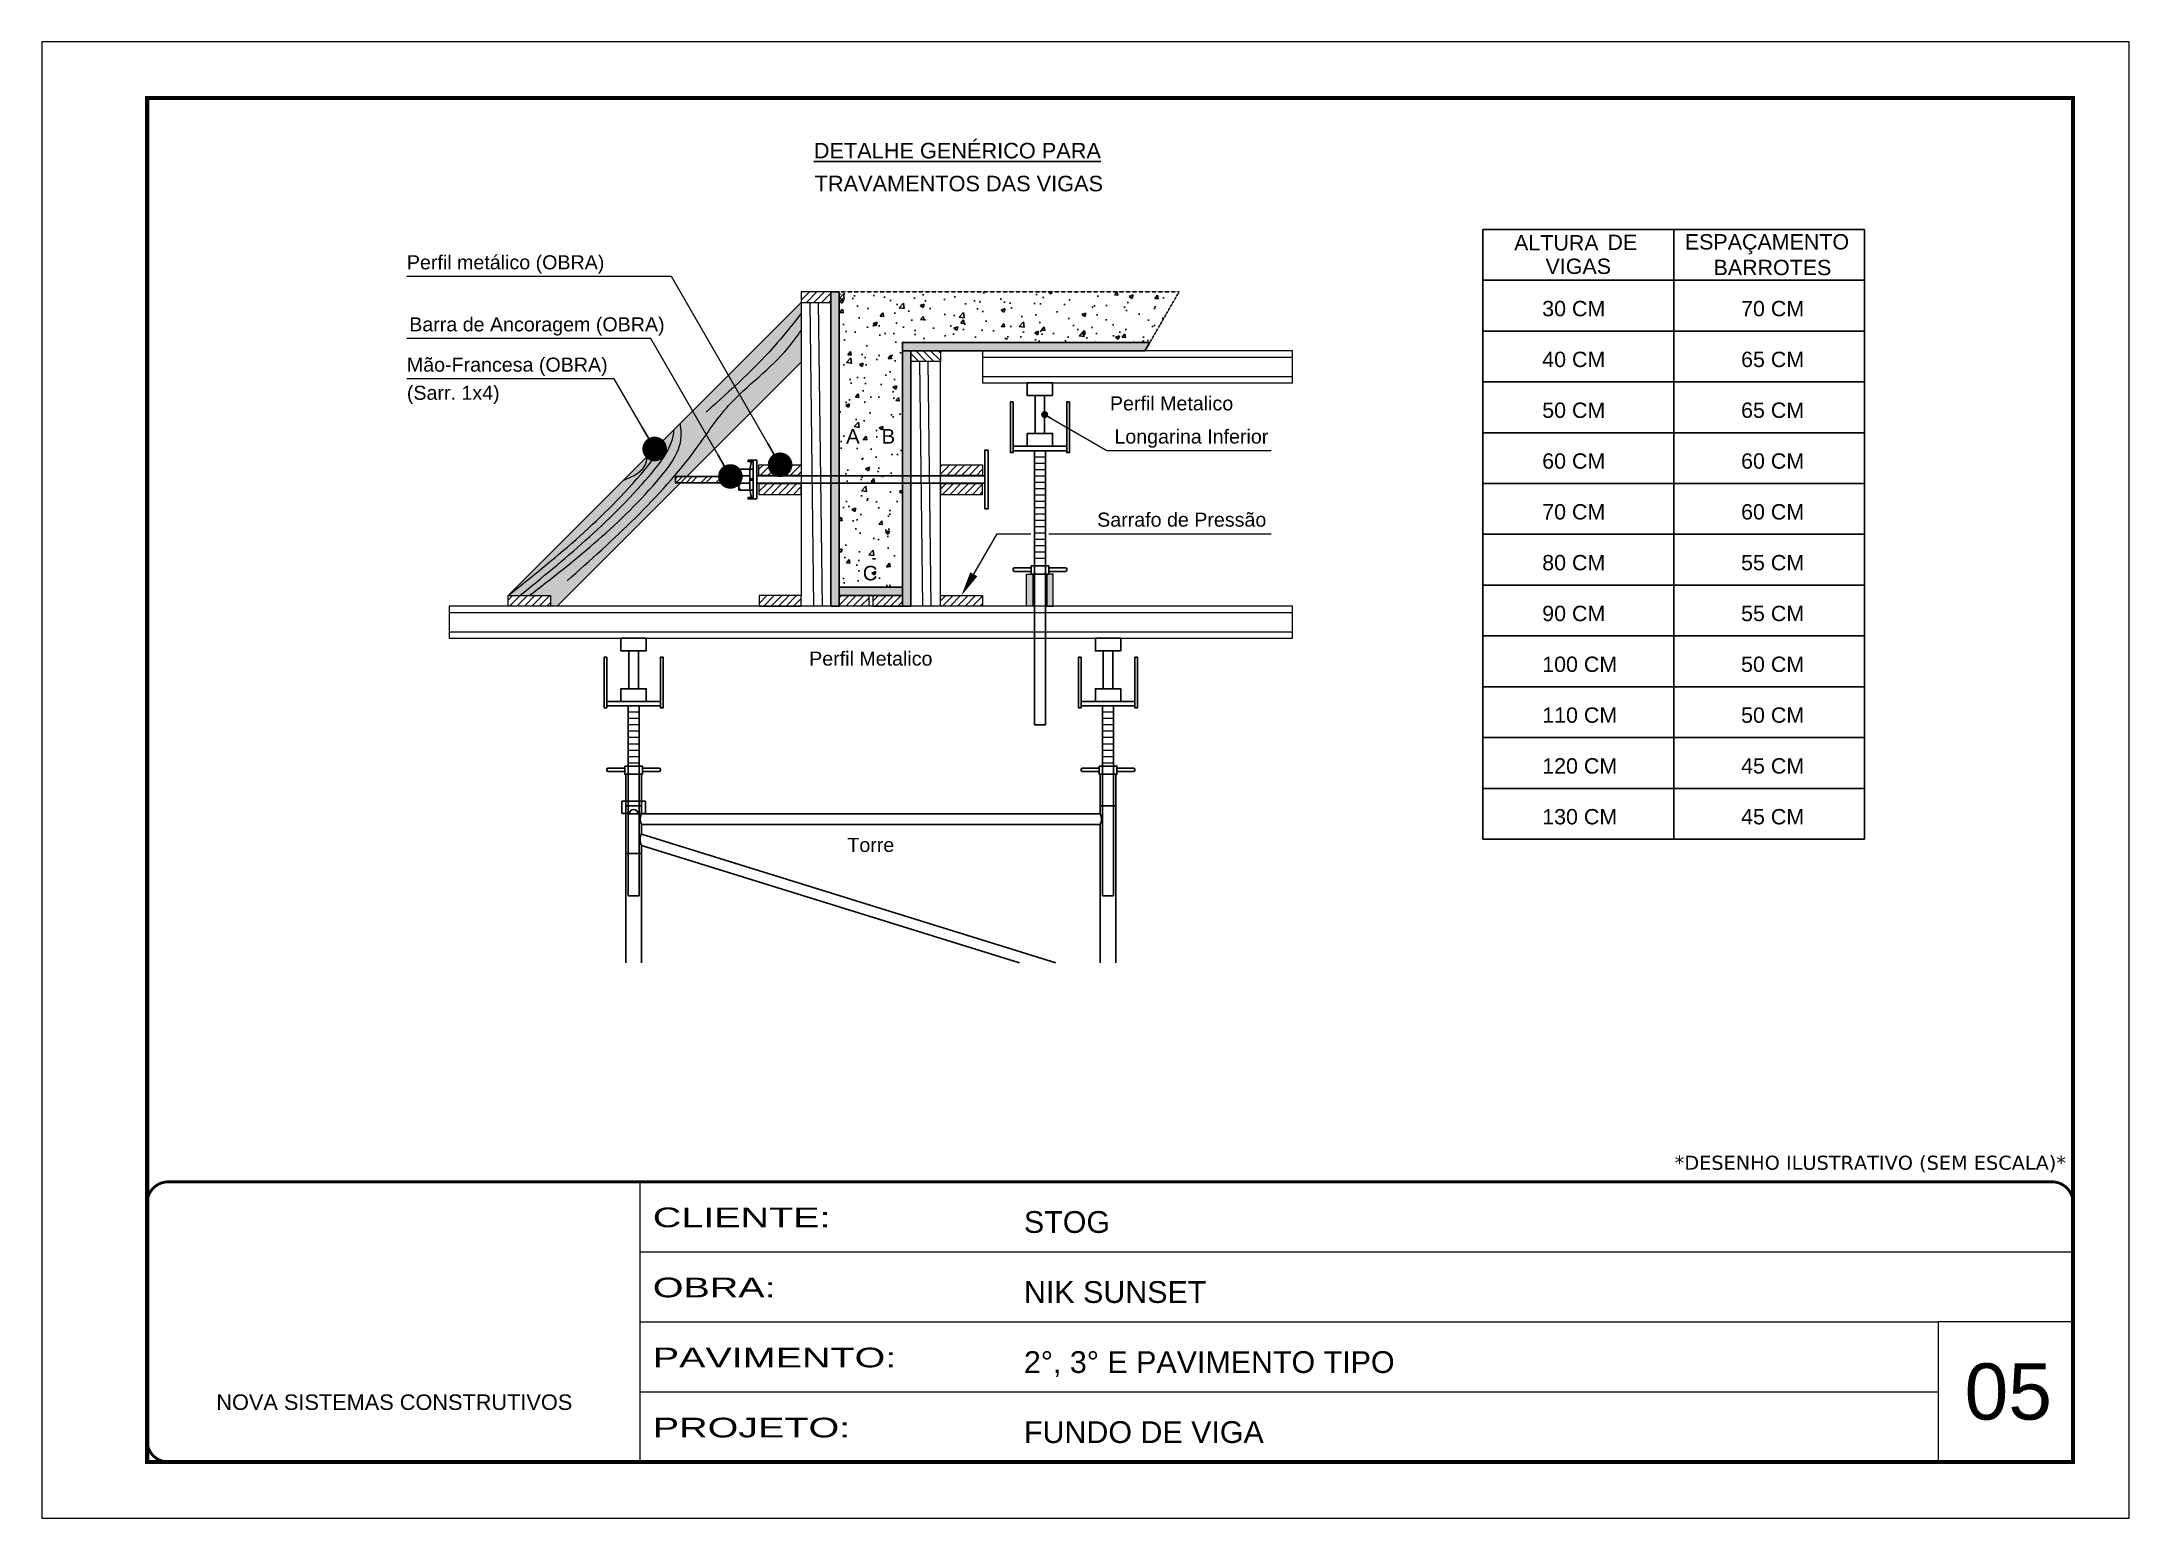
# Model space of a CAD drawing. Extents: x 2437 to 8691, y -1523 to 4121.
# Drawn here: x 2437 to 3922, y 1922 to 2972 of the extents above; entities that cross this region are included whole.
import ezdxf
from ezdxf.enums import TextEntityAlignment as Align

# ---------------------------------------------------------------- set-up
doc = ezdxf.new("R2010")
doc.units = 0
for name, pattern in [('CONTINUO', [0]), ('DASHED', [0.75, 0.5, -0.25]), ('HIDDEN', [0.375, 0.25, -0.125])]:
    doc.linetypes.add(name, pattern=pattern)
doc.layers.add('BARRA DE ANCORAGEM', color=251, linetype='Continuous')
doc.layers.add('GARFOS', color=7, linetype='Continuous')
for name, color, linetype, lineweight in [('CARIMBO', 255, 'Continuous', 9), ('CONCRETO', 251, 'Continuous', 25), ('Demarcação 1', 251, 'Continuous', 9), ('Escoras', 2, 'Continuous', 25), ('Folhas', 255, 'Continuous', 9), ('Forcador', 251, 'Continuous', 25), ('Hachura', 251, 'Continuous', 9), ('Madeira', 126, 'Continuous', 18), ('Perfil Metálico', 224, 'Continuous', 18), ('SARRAFO DE PRESSAO', 251, 'DASHED', 9)]:
    doc.layers.add(name, color=color, linetype=linetype, lineweight=lineweight)
doc.layers.add('Demarcação 2', color=254, linetype='Continuous', lineweight=9, true_color=0xe0e0e0)
doc.styles.add('ARIAL', font='arial.ttf')
doc.styles.get("Standard").update_dxf_attribs({"font": 'arial.ttf'})
doc.styles.add('stylellllll', font='verdana.ttf', dxfattribs={"height": 2})
doc.styles.add('Tecnologia', font='')
doc.styles.get('Tecnologia').set_extended_font_data('Forgotten Futurist')
doc.dimstyles.new('3x', dxfattribs={"dimtxt": 10, "dimasz": 5, "dimexe": 7, "dimexo": 5, "dimgap": 4, "dimtad": 1, "dimdec": 4, "dimlfac": 0.3333333333333333, "dimdsep": 46, "dimtxsty": 'Standard', "dimblk": 'DOT', "dimcen": 0.09, "dimclrd": 1, "dimclre": 1, "dimclrt": 2, "dimadec": 0, "dimazin": 2, "dimtfac": 1, "dimtdec": 4, "dimtmove": 0, "dimatfit": 3, "dimldrblk": 'DOT', "dimfxl": 1, "dimtolj": 1, "dimtzin": 0, "dimlwd": 9, "dimlwe": 9, "dimarcsym": 0})
pattern_1 = [(45, (-2303.409012152901, 8511.824026001383), (-2.651650429449553, 2.651650429449553), [])]

msp = doc.modelspace()

# ---------------------------------------------------------------- texts
at = {"color": 0, "linetype": 'Continuous', "ltscale": 5, "style": 'ARIAL'}
for s, p in [('%%UDETALHE GENÉRICO PARA', (3088.659649980808, 2889.308892712025)), ('TRAVAMENTOS DAS VIGAS', (3089.730378747249, 2865.916588807739))]:
    msp.add_text(s, height=11.0592, dxfattribs=at).set_placement(p, align=Align.CENTER)
at = {"layer": 'CARIMBO', "style": 'ARIAL'}
for s, height, p in [('Perfil metálico (OBRA)', 10, (2697.076219808893, 2810.421579099019)), ('Barra de Ancoragem (OBRA)', 10, (2698.754422076367, 2766.304871092687)), ('Mão-Francesa (OBRA)', 10, (2697.076219808893, 2737.638115221218)), ('Longarina Inferior', 10, (3200.403627840337, 2686.52983437549)), ('Sarrafo de Pressão', 10, (3188.125401973317, 2627.417483719908)), ('05', 40, (3805.195559012675, 1992.405901263634))]:
    msp.add_text(s, height=height, dxfattribs=at).set_placement(p)
msp.add_text('(Sarr. 1x4)', height=10, dxfattribs=at).set_placement((2697.076219808893, 2727.638115221218), align=Align.TOP_LEFT)
for s, p in [('Perfil Metalico', (3241.052140763175, 2715.113840110387)), ('Perfil Metalico', (3027.112589065044, 2533.613840110387)), ('Torre', (3027.112589065713, 2401.088840110379))]:
    msp.add_text(s, height=10, dxfattribs=at).set_placement(p, align=Align.MIDDLE_CENTER)
at = {"layer": 'CARIMBO', "color": 0, "linetype": 'Continuous', "style": 'ARIAL'}
for s, p in [('A', (3014.322624535737, 2691.659403344818)), ('B', (3039.612589065044, 2691.659403344818)), ('C', (3026.652616619336, 2594.409403344826))]:
    msp.add_text(s, height=10.36799999896216, dxfattribs=at).set_placement(p, align=Align.MIDDLE_CENTER)
at = {"layer": 'CARIMBO', "style": 'stylellllll'}
msp.add_text('*DESENHO ILUSTRATIVO (SEM ESCALA)*', height=10, dxfattribs=at).set_placement((3877.335316786805, 2170.080681443322), align=Align.RIGHT)
at = {"layer": 'GARFOS', "color": 2, "ltscale": 1.5}
for s, p in [('ALTURA   ', (3484.731118933647, 2823.828715028567)), ('DE', (3551.122364716867, 2824.213417875586)), ('ESPAÇAMENTO', (3606.179559228214, 2824.523926029286)), ('VIGAS', (3507.088106736366, 2807.134335495479)), ('BARROTES', (3626.587632976705, 2806.290791146434)), ('30 CM', (3504.729182813812, 2777.06046534742)), ('70 CM', (3646.203174532188, 2777.06046534742)), ('40 CM', (3504.729182813812, 2740.924399493777)), ('65 CM', (3646.203174532188, 2740.924399493777)), ('50 CM', (3504.729182813812, 2704.788333640098)), ('65 CM', (3646.203174532188, 2704.788333640098)), ('60 CM', (3504.729182813812, 2668.65226778644)), ('60 CM', (3646.203174532188, 2668.65226778644)), ('70 CM', (3504.729182813812, 2632.516201932782)), ('60 CM', (3646.203174532188, 2632.516201932782)), ('80 CM', (3504.729182813812, 2596.380136079117)), ('55 CM', (3646.203174532188, 2596.380136079117)), ('90 CM', (3504.729182813812, 2560.244070225452)), ('55 CM', (3646.203174532188, 2560.244070225452)), ('100 CM', (3504.729182813812, 2524.10800437178)), ('50 CM', (3646.203174532188, 2524.10800437178)), ('110 CM', (3504.729182813812, 2487.971938518107)), ('50 CM', (3646.203174532188, 2487.971938518107)), ('120 CM', (3504.729182813812, 2451.835872664457)), ('45 CM', (3646.203174532188, 2451.835872664457)), ('130 CM', (3504.729182813812, 2415.699806810784)), ('45 CM', (3646.203174532188, 2415.699806810784))]:
    msp.add_text(s, height=10.91015625, dxfattribs=at).set_placement(p)

# ---------------------------------------------------------------- blocks, each defined once
blk = doc.blocks.new('9999999999')
at = {"color": 30, "linetype": 'CONTINUO'}
for p, q in [((98564.56196592061, 34230.20511460536), (98564.56196592061, 34429.44862801626)), ((98564.56196592061, 34379.63774966353), (99583.97835781069, 34379.63774966353)), ((98564.56196592061, 34329.82687131081), (99487.97835781069, 34329.82687131081)), ((99583.97835781069, 34329.82687131081), (99487.97835781069, 34329.82687131081)), ((99487.97835781069, 34329.82687131081), (99487.97835781069, 34230.20511460536)), ((98564.56196592061, 34280.01599295809), (99487.97835781069, 34280.01599295809))]:
    blk.add_line(p, q, dxfattribs=at)
at = {"color": 30, "linetype": 'CONTINUO', "const_width": 2}
blk.add_lwpolyline([(99583.97835781069, 34230.20511460536), (99583.97835781069, 34414.44862801626, 0.4142135623730951), (99568.97835781069, 34429.44862801626), (98228.97835781069, 34429.44862801626, 0.4142135623730951), (98213.97835781069, 34414.44862801626), (98213.97835781069, 34245.20511460536, 0.4142135623730951), (98228.97835781069, 34230.20511460536), (99583.97835781069, 34230.20511460536)], format="xyb", dxfattribs=at)
at = {"layer": 'Folhas'}
blk.add_lwpolyline([(98138.97835781069, 34190.20511460536), (99623.97835781069, 34190.20511460536), (99623.97835781069, 35240.20511460536), (98138.97835781069, 35240.20511460536)], close=True, dxfattribs=at)
at = {"layer": 'Folhas', "color": 30, "const_width": 3}
blk.add_lwpolyline([(98213.97835781069, 34230.20511460536), (99583.97835781069, 34230.20511460536), (99583.97835781069, 35200.20511460536), (98213.97835781069, 35200.20511460536)], close=True, dxfattribs=at)
at = {"color": 7, "linetype": 'Continuous', "ltscale": 5, "style": 'ARIAL'}
for s, height, p in [('STOG', 15.48288, (98837.6812528586, 34393.12953067552)), ('NIK SUNSET', 15.48288, (98837.6812528586, 34343.3186523228)), ('2°, 3° E PAVIMENTO TIPO', 15.48288, (98837.6812528586, 34293.50777397008)), ('NOVA SISTEMAS CONSTRUTIVOS', 11.0592, (98263.18703214588, 34267.21182737108)), ('FUNDO DE VIGA', 15.48288, (98837.6812528586, 34243.69689561735))]:
    blk.add_text(s, height=height, dxfattribs=at).set_placement(p)
at = {"layer": 'Folhas', "color": 7, "style": 'Tecnologia', "width": 1.5}
for s, p in [('CLIENTE:', (98573.65419061291, 34397.16605924374)), ('OBRA:', (98573.65419061291, 34347.31415840245)), ('PAVIMENTO:', (98573.65419061291, 34297.50328004972)), ('PROJETO:', (98573.65419061291, 34247.692401697))]:
    blk.add_text(s, height=14, dxfattribs=at).set_placement(p)
blk = doc.blocks.new('HT20CT')
at = {"layer": 'Forcador'}
for points in [[(-4, 16), (-4, 20), (4, 20), (4, 16)], [(-1.5, 4), (-1.5, 16), (1.5, 16), (1.5, 4)], [(-4, 0), (-4, 4), (4, 4), (4, 0)]]:
    blk.add_lwpolyline(points, close=True, dxfattribs=at)
blk = doc.blocks.new('_Dot')
at = {"color": 0, "linetype": 'ByBlock', "lineweight": -2}
blk.add_line((-0.5, 0), (-1, 0), dxfattribs=at)
at = {"color": 0, "linetype": 'ByBlock', "const_width": 0.5}
blk.add_lwpolyline([(-0.25, 0, 1), (0.25, 0, 1)], format="xyb", close=True, dxfattribs=at)

# ---------------------------------------------------------------- hatches: boundary and pattern name
at = {"layer": 'CONCRETO', "linetype": 'DASHED', "ltscale": 0.3}
h = msp.add_hatch(dxfattribs=at)
h.set_pattern_fill('AR-CONC', color=256, scale=4, style=0)
h.set_pattern_definition([(49.99999999999999, (-45662.40330415134, -5158.517389491748), (28.69040730403014, -2.510085399303804), [3, -33]), (355, (-45662.40330415134, -5158.517389491748), (-5.55005334452, 30.08768534800047), [2.4, -26.4]), (100.4514, (-45660.01243695136, -5158.726563091748), (23.14037526856086, 27.57758168243814), [2.549607599999976, -28.04568447999981]), (46.18420000000001, (-45662.40330415134, -5150.517389491748), (42.68964194502578, -6.620760573160723), [4.499999999999972, -49.49999999999977]), (96.63559999999997, (-45658.84583435134, -5151.069121771749), (37.38650822194813, 38.96471483601767), [3.824411519999986, -42.06851999999977]), (351.1842, (-45662.40330415134, -5150.517389491748), (37.38647780534509, 38.96474403701298), [3.6, -39.6]), (21, (-45658.40330415134, -5152.517389491748), (23.87628208473847, -16.10475562661355), [3, -33]), (326.0000000000001, (-45658.40330415134, -5152.517389491748), (9.732613276863269, 29.00600180187412), [2.4, -26.4]), (71.4514, (-45656.41361483136, -5153.859453731749), (33.6089051432596, 12.9012198683981), [2.5496076, -28.04568448]), (37.5, (-45662.40330415134, -5158.517389491748), (0.4863942126916267, 13.31575415325246), [0, -26.08, 0, -26.8, 0, -26.5]), (7.5, (-45662.40330415134, -5158.517389491748), (10.52278149768594, 15.77646847529441), [0, -15.28, 0, -25.48, 0, -10.1]), (327.5, (-45671.32330415132, -5158.517389491748), (21.35289744689636, -0.902194869375192), [0, -10, 0, -31.2, 0, -41.4]), (317.5, (-45675.32330415132, -5158.517389491748), (23.32744677369545, 4.004199293292706), [0, -13, 0, -20.72, 0, -29.4])])
h.paths.add_polyline_path([(3004.612589065044, 2794.409403344811), (3004.612589065044, 2584.409403344826), (3049.612589065044, 2584.409403344826), (3049.612589065073, 2758.409403344818), (3225.606643299922, 2758.409403344804), (3246.391252990725, 2794.409403344811)])
h.paths.add_polyline_path([(3032.190204345476, 2683.883403345599), (3047.034973784612, 2683.883403345599), (3047.034973784612, 2699.435403344038), (3032.190204345476, 2699.435403344038)], flags=24)
h.paths.add_polyline_path([(3006.879022899375, 2683.883403345599), (3021.766226172127, 2683.883403345599), (3021.766226172127, 2699.435403344038), (3006.879022899375, 2699.435403344038)], flags=24)
h.paths.add_polyline_path([(3018.742242813867, 2586.368191885877), (3034.562990424835, 2586.368191885877), (3034.562990424835, 2602.450614803775), (3018.742242813867, 2602.450614803775)], flags=24)
at = {"layer": 'Demarcação 1'}
for points in [[(3004.612589065044, 2794.409403344811), (2998.612589065044, 2794.409403344811), (2998.612589065044, 2570.909403344826), (3004.612589065044, 2570.909403344826)], [(3225.606643299922, 2758.409403344804), (3049.612589065073, 2758.409403344804), (3049.612589065073, 2752.409403344818), (3222.142541684793, 2752.409403344818)], [(3055.612589065044, 2752.409403344818), (3049.612589065044, 2752.409403344818), (3049.612589065044, 2570.909403344826), (3055.612589065044, 2570.909403344826)], [(3049.612589065044, 2584.409403344826), (3004.612589065044, 2584.409403344826), (3004.612589065044, 2578.409403344826), (3049.612589065044, 2578.409403344826)]]:
    msp.add_hatch(color=256, dxfattribs=at).paths.add_polyline_path(points)
at = {"layer": 'Demarcação 2'}
msp.add_hatch(color=256, dxfattribs=at).paths.add_polyline_path([(2977.612589065073, 2744.482996473618), (2977.612589065073, 2786.909403344811), (2769.129502569296, 2578.426316849064), (2799.197156586539, 2578.426316849064), (2799.197156586539, 2570.909403344826), (2804.038995936251, 2570.909403344826), (2891.82974555259, 2658.700152961157), (2888.156295078661, 2658.700152961157), (2888.156295078661, 2663.118653728552), (2896.24824632, 2663.118653728552)])
at = {"layer": 'Hachura'}
h = msp.add_hatch(dxfattribs=at)
h.set_pattern_fill('ANSI31', color=256, scale=30, style=0)
h.set_pattern_definition(pattern_1)
h.paths.add_polyline_path([(2977.612589065073, 2794.409403344811), (2998.612589065044, 2794.409403344811), (2998.612589065044, 2786.909403344811), (2977.612589065073, 2786.909403344811)])
h = msp.add_hatch(dxfattribs=at)
h.set_pattern_fill('ANSI31', color=256, scale=30, style=0)
h.set_pattern_definition([(135, (10538.50202821681, 7067.519083621975), (2.651650429449553, 2.651650429449553), [])])
h.paths.add_polyline_path([(3055.612589065044, 2752.409403344818), (3076.612589065044, 2752.409403344818), (3076.612589065044, 2744.909403344818), (3055.612589065044, 2744.909403344818)])
h = msp.add_hatch(dxfattribs=at)
h.set_pattern_fill('ANSI32', color=256, scale=20, angle=90, style=0)
h.set_pattern_definition([(45.00000000000001, (11544.68396756551, -6313.420108075634), (5.303300858899107, -5.303300858899106), []), (45.00000000000001, (11544.68396756551, -6309.884574175632), (5.303300858899107, -5.303300858899106), [])])
h.paths.add_polyline_path([(2888.156295078661, 2658.700152961157), (2888.156295078661, 2663.11865372856), (2933.15629507872, 2663.11865372856), (2933.15629507872, 2658.700152961157)])
h = msp.add_hatch(dxfattribs=at)
h.set_pattern_fill('ANSI31', color=256, scale=30, style=0)
h.set_pattern_definition(pattern_1)
h.paths.add_polyline_path([(2977.612589065073, 2663.916168746559), (2977.612589065073, 2671.433082250797), (2947.54493504783, 2671.433082250797), (2947.54493504783, 2663.916168746559)])
h = msp.add_hatch(dxfattribs=at)
h.set_pattern_fill('ANSI31', color=256, scale=30, style=0)
h.set_pattern_definition(pattern_1)
h.paths.add_polyline_path([(3106.680243082257, 2663.916168746566), (3106.680243082257, 2671.433082250804), (3076.612589065015, 2671.433082250804), (3076.612589065015, 2663.916168746566)])
h = msp.add_hatch(dxfattribs=at)
h.set_pattern_fill('ANSI31', color=256, scale=30, style=0)
h.set_pattern_definition(pattern_1)
h.paths.add_polyline_path([(2947.54493504783, 2650.385724438833), (2977.612589065073, 2650.385724438833), (2977.612589065073, 2657.902637943071), (2947.54493504783, 2657.902637943071)])
h = msp.add_hatch(dxfattribs=at)
h.set_pattern_fill('ANSI31', color=256, scale=30, style=0)
h.set_pattern_definition(pattern_1)
h.paths.add_polyline_path([(3076.612589065015, 2650.38572443884), (3106.680243082257, 2650.38572443884), (3106.680243082257, 2657.902637943078), (3076.612589065015, 2657.902637943078)])
h = msp.add_hatch(dxfattribs=at)
h.set_pattern_fill('ANSI31', color=256, scale=30, style=0)
h.set_pattern_definition([(45, (-2481.824444631435, 8418.817260599642), (-2.651650429449553, 2.651650429449553), [])])
h.paths.add_polyline_path([(2799.197156586539, 2570.909403344826), (2799.197156586539, 2578.426316849064), (2769.129502569296, 2578.426316849064), (2769.129502569296, 2570.909403344826)])
h = msp.add_hatch(dxfattribs=at)
h.set_pattern_fill('ANSI31', color=256, scale=30, style=0)
h.set_pattern_definition(pattern_1)
h.paths.add_polyline_path([(2947.612589065073, 2570.909403344826), (2977.612589065073, 2570.909403344826), (2977.612589065073, 2578.409403344826), (2947.612589065073, 2578.409403344826)])
h = msp.add_hatch(dxfattribs=at)
h.set_pattern_fill('ANSI31', color=256, scale=30, style=0)
h.set_pattern_definition(pattern_1)
h.paths.add_polyline_path([(3004.612589065044, 2578.409403344826), (3025.612589065015, 2578.409403344826), (3025.612589065015, 2570.909403344826), (3004.612589065044, 2570.909403344826)])
h = msp.add_hatch(dxfattribs=at)
h.set_pattern_fill('ANSI31', color=256, scale=30, style=0)
h.set_pattern_definition(pattern_1)
h.paths.add_polyline_path([(3049.612589065044, 2570.909403344826), (3049.612589065044, 2578.409403344826), (3028.612589065073, 2578.409403344826), (3028.612589065073, 2570.909403344826)])
h = msp.add_hatch(dxfattribs=at)
h.set_pattern_fill('ANSI31', color=256, scale=30, style=0)
h.set_pattern_definition(pattern_1)
h.paths.add_polyline_path([(3106.612589065015, 2578.409403344826), (3076.612589065015, 2578.409403344826), (3076.612589065015, 2570.909403344826), (3106.612589065015, 2570.909403344826)])
at = {"layer": 'Perfil Metálico'}
for points in [[(3137.973072489928, 2570.909403344826), (3142.473072489928, 2570.909403344826), (3142.473072489928, 2593.709403344829), (3137.973072489928, 2593.709403344829)], [(3152.348072489928, 2570.909403344826), (3156.848072489928, 2570.909403344826), (3156.848072489928, 2593.709403344829), (3152.348072489928, 2593.709403344829)]]:
    msp.add_hatch(color=256, dxfattribs=at).paths.add_polyline_path(points)

# ---------------------------------------------------------------- linework, layer by layer
for points in [[(3004.612589065044, 2794.409403344811), (2998.612589065044, 2794.409403344811), (2998.612589065044, 2570.909403344826), (3004.612589065044, 2570.909403344826)], [(3225.606643299922, 2758.409403344804), (3049.612589065073, 2758.409403344804), (3049.612589065073, 2752.409403344818), (3222.142541684793, 2752.409403344818)], [(3055.612589065044, 2752.409403344818), (3049.612589065044, 2752.409403344818), (3049.612589065044, 2570.909403344826), (3055.612589065044, 2570.909403344826)], [(3049.612589065044, 2584.409403344826), (3004.612589065044, 2584.409403344826), (3004.612589065044, 2578.409403344826), (3049.612589065044, 2578.409403344826)]]:
    msp.add_lwpolyline(points, close=True)
at = {"layer": 'BARRA DE ANCORAGEM'}
for p, q in [((2941.040677366429, 2668.420854649403), (2942.204823008419, 2673.723055570283)), ((2943.369694062305, 2674.60675572376), (2943.369694062305, 2647.21205096592)), ((3076.604219747387, 2663.572947885345), (2977.612589065073, 2663.572947885338)), ((3076.604219747387, 2658.245858804299), (2977.612589065073, 2658.245858804299)), ((2941.040677366429, 2653.39795204027), (2942.204823008419, 2648.095751119398))]:
    msp.add_line(p, q, dxfattribs=at)
at = {"layer": 'BARRA DE ANCORAGEM', "linetype": 'HIDDEN'}
for p, q in [((2977.612589065073, 2663.572947885338), (2946.04493504783, 2663.572947885338)), ((2977.612589065073, 2658.245858804299), (2946.04493504783, 2658.245858804299)), ((3076.604219747387, 2663.572947885345), (3108.180243082257, 2663.572947885345)), ((3076.604219747387, 2658.245858804299), (3108.180243082257, 2658.245858804299))]:
    msp.add_line(p, q, dxfattribs=at)
at = {"layer": 'BARRA DE ANCORAGEM', "flags": 128}
for points in [[(2943.369694062247, 2674.606755723775), (2939.810752923193, 2674.60675572371), (2939.810752923193, 2673.723055570283), (2943.369694062247, 2673.723055570283)], [(2946.04493504783, 2647.212050965898), (2946.04493504783, 2674.606755723775), (2943.369694062247, 2674.606755723775), (2943.369694062247, 2647.212050965898)], [(3110.580062530964, 2640.10693315594), (3110.580062530964, 2681.711873533719), (3108.180243082257, 2681.711873533705), (3108.180243082257, 2640.10693315594)], [(2933.15629507872, 2663.11865372856), (2888.156295078661, 2663.118653728552), (2888.156295078661, 2658.700152961157), (2933.15629507872, 2658.700152961157)], [(2943.369694062247, 2668.420854649403), (2941.040677366429, 2668.420854649403), (2941.040677366429, 2653.39795204027), (2943.369694062247, 2653.39795204027)], [(2943.369694062247, 2648.09575111939), (2939.810752923193, 2648.09575111939), (2939.810752923193, 2647.212050965898), (2943.369694062247, 2647.212050965898)]]:
    msp.add_lwpolyline(points, close=True, dxfattribs=at)
for points in [[(2941.040677366429, 2663.560503805273), (2934.923695385631, 2663.560503805273, -0.7297960342994486), (2934.923695385631, 2668.420854649403, -0.7297960342994486)], [(2941.040677366429, 2658.258302884393), (2934.923695385631, 2658.258302884393, -0.6666666666662623), (2934.923695385631, 2663.560503805273, -0.6666666666662623)]]:
    msp.add_lwpolyline(points, format="xyb", dxfattribs=at)
for points in [[(2941.040677366429, 2653.39795204027), (2933.156295078661, 2653.39795204027), (2933.156295078661, 2668.420854649403), (2941.040677366429, 2668.420854649403)], [(2941.040677366429, 2660.467553268127), (2943.369694062247, 2660.467553268127), (2943.369694062247, 2661.35125342159), (2941.040677366429, 2661.35125342159), (2941.040677366429, 2660.467553268127), (2941.040677366429, 2661.35125342159)]]:
    msp.add_lwpolyline(points, dxfattribs=at)
at = {"layer": 'BARRA DE ANCORAGEM'}
msp.add_arc((2935.701898107276, 2655.82812746235), 2.551735107341757, 107.7563605991351, 252.2436393992231, dxfattribs=at)
at = {"layer": 'CONCRETO', "linetype": 'DASHED', "ltscale": 0.3}
for p, q in [((3246.391252990754, 2794.409403344811), (3004.612589065044, 2794.409403344811)), ((3246.391252990754, 2794.409403344818), (3225.606643299922, 2758.409403344804))]:
    msp.add_line(p, q, dxfattribs=at)
at = {"layer": 'Escoras'}
for p, q in [((3153.035572489928, 2593.709403344829), (3141.785572489928, 2593.709403344829)), ((2852.737589065655, 2451.359403344983), (2852.737589065655, 2317.265216429811)), ((2863.987589065044, 2451.359403344983), (2852.737589065044, 2451.359403344983)), ((2863.987589065044, 2428.859403344983), (2863.987589065044, 2451.359403344983)), ((3201.487589065044, 2451.359403344816), (3190.237589065044, 2451.359403344816)), ((3190.237589065044, 2451.359403344816), (3190.237589065044, 2428.859403344816)), ((3201.487589065655, 2451.359403344816), (3201.487589065655, 2317.265216429811)), ((2849.925089065044, 2432.23440334499), (2866.800089065044, 2432.23440334499)), ((2849.925089065044, 2423.459403344996), (2849.925089065044, 2432.23440334499)), ((2849.925089065044, 2423.459403344996), (2855.437589065027, 2423.459403344996)), ((2852.737589065044, 2428.859403344816), (2863.987589065044, 2428.859403344816)), ((2862.300089065044, 2432.211948576003), (2854.425089065044, 2432.211948576003)), ((2862.300089065044, 2423.178948575993), (2854.425089065044, 2423.178948575993)), ((2861.287589065032, 2423.459403344996), (2866.800089065044, 2423.459403344996)), ((2863.987589065044, 2423.234403344816), (2863.987589065044, 2428.859403344816)), ((3190.237589065044, 2423.234403344816), (2863.987589065044, 2423.234403344816)), ((2866.800089065044, 2432.23440334499), (2866.800089065044, 2423.459403344981)), ((3190.237589065044, 2428.859403344816), (3201.487589065044, 2428.859403344816)), ((3190.237589065044, 2423.234403344816), (3190.237589065044, 2428.859403344816)), ((3190.237589066354, 2415.584403344807), (2863.987589065044, 2415.584403344807)), ((2863.987589064142, 2409.229196640137), (2863.987589065044, 2415.584403344807)), ((3158.753642974538, 2317.265216429818), (2863.987589065044, 2408.744336612725)), ((3190.237589065044, 2317.265216429811), (3190.237589065044, 2415.584403344669)), ((2852.737589065044, 2395.109403344816), (2863.987589065044, 2395.109403344816)), ((3132.943858009443, 2317.265216429818), (2863.987589065044, 2400.73440334734)), ((2863.987589065044, 2395.109403344816), (2863.987589065044, 2400.73440334734)), ((2863.987589065044, 2395.109403344816), (2863.987589065044, 2317.265216429811))]:
    msp.add_line(p, q, dxfattribs=at)
for centre, radius, start, end in [((2858.362589065044, 2423.459403344996), 2.925, 0, 180), ((2871.557197810617, 2419.409403345939), 8.481132092454251, 153.1920676126942, 206.8079323885876), ((3182.667980319471, 2419.409403345939), 8.481132092454251, 333.1920676114124, 26.80793238730585), ((2873.399156373024, 2404.981799995336), 10.32559816562314, 155.7105643702052, 204.289435647748)]:
    msp.add_arc(centre, radius, start, end, dxfattribs=at)
at = {"layer": 'Forcador', "linetype": 'Continuous'}
for p, q in [((3128.285572489928, 2684.609425112051), (3166.535572489928, 2684.609425112051)), ((3128.285572489928, 2681.459425112056), (3166.535572489928, 2681.459425112056)), ((3143.473072489928, 2681.459425112056), (3143.473072489928, 2570.909403344826)), ((3151.348072489928, 2681.459425112056), (3151.348072489928, 2570.909403344826)), ((3128.285572489928, 2597.084403344836), (3128.285572489928, 2596.634403344832)), ((3129.298072489939, 2598.096903344833), (3141.110572489939, 2598.096903344833)), ((3129.298072489939, 2595.621903344842), (3141.110572489939, 2595.621903344827)), ((3153.710572489945, 2598.096903344833), (3165.523072489945, 2598.096903344833)), ((3153.710572489945, 2595.621903344827), (3165.523072489945, 2595.621903344827)), ((3166.535572489928, 2597.084403344836), (3166.535572489928, 2596.634403344832)), ((3143.473072489928, 2548.109403344823), (3143.473072489928, 2486.459425112056)), ((3151.348072489928, 2548.109403344823), (3151.348072489928, 2486.459425112056)), ((2839.237589065044, 2503.109425112225), (2877.487589065044, 2503.109425112225)), ((2839.237589065044, 2499.959425112216), (2877.487589065044, 2499.959425112216)), ((2854.425089065044, 2499.959425112216), (2854.425089065044, 2364.959425112216)), ((2862.300089065044, 2499.959425112216), (2862.300089065044, 2364.959425112216)), ((3176.737589065044, 2503.109425112065), (3214.987589065044, 2503.109425112065)), ((3176.737589065044, 2499.959425112064), (3214.987589065044, 2499.959425112064)), ((3191.925089065044, 2499.959425112064), (3191.925089065044, 2364.959425112064)), ((3199.800089065044, 2499.959425112064), (3199.800089065044, 2364.959425112064)), ((3143.473072489928, 2486.459425112056), (3151.348072489928, 2486.459425112056)), ((2839.237589065044, 2454.73440334499), (2839.237589065044, 2454.284403344986)), ((2840.250089065027, 2455.746903344995), (2852.062589065027, 2455.746903344995)), ((2840.250089065027, 2453.271903344996), (2852.062589065027, 2453.271903344981)), ((2864.662589065061, 2455.746903344995), (2876.475089065061, 2455.746903344995)), ((2864.662589065061, 2453.271903344981), (2876.475089065061, 2453.271903344981)), ((2877.487589065044, 2454.73440334499), (2877.487589065044, 2454.284403344986)), ((3176.737589065044, 2454.73440334483), (3176.737589065044, 2454.284403344826)), ((3177.750089065027, 2455.74690334482), (3189.562589065027, 2455.74690334482)), ((3177.750089065027, 2453.271903344829), (3189.562589065027, 2453.271903344821)), ((3202.162589065061, 2455.74690334482), (3213.975089065061, 2455.74690334482)), ((3202.162589065061, 2453.271903344821), (3213.975089065061, 2453.271903344821)), ((3214.987589065044, 2454.73440334483), (3214.987589065044, 2454.284403344826)), ((2854.425089065044, 2364.959425112216), (2862.300089065044, 2364.959425112216)), ((3191.925089065044, 2364.959425112064), (3199.800089065044, 2364.959425112064))]:
    msp.add_line(p, q, dxfattribs=at)
at = {"layer": 'Forcador', "linetype": 'HIDDEN'}
for p, q in [((3143.473072489928, 2570.909403344826), (3143.473072489928, 2548.109403344823)), ((3151.348072489928, 2570.909403344826), (3151.348072489928, 2548.109403344823))]:
    msp.add_line(p, q, dxfattribs=at)
at = {"layer": 'Forcador', "linetype": 'Continuous'}
for points in [[(3126.373072489951, 2716.109425112051), (3126.373072489951, 2680.109425112051), (3128.285572489928, 2680.109425112051), (3128.285572489928, 2716.109425112051)], [(3168.448072489933, 2716.109425112051), (3168.448072489933, 2680.109425112051), (3166.535572489928, 2680.109425112051), (3166.535572489928, 2716.109425112051)], [(3141.110572489939, 2599.559403344842), (3141.110572489939, 2593.709403344836), (3153.710572489945, 2593.709403344836), (3153.710572489945, 2599.559403344842)], [(2837.325089065038, 2534.609425112225), (2837.325089065038, 2498.609425112225), (2839.237589065044, 2498.609425112225), (2839.237589065044, 2534.609425112225)], [(2879.40008906505, 2534.609425112225), (2879.40008906505, 2498.609425112225), (2877.487589065044, 2498.609425112225), (2877.487589065044, 2534.609425112225)], [(3174.825089065038, 2534.609425112065), (3174.825089065038, 2498.609425112065), (3176.737589065044, 2498.609425112065), (3176.737589065044, 2534.609425112065)], [(3216.90008906505, 2534.609425112065), (3216.90008906505, 2498.609425112065), (3214.987589065044, 2498.609425112065), (3214.987589065044, 2534.609425112065)], [(2852.062589065027, 2457.209403344996), (2852.062589065027, 2451.35940334499), (2864.662589065061, 2451.35940334499), (2864.662589065061, 2457.209403344996)], [(3189.562589065027, 2457.209403344829), (3189.562589065027, 2451.35940334483), (3202.162589065061, 2451.35940334483), (3202.162589065061, 2457.209403344829)]]:
    msp.add_lwpolyline(points, close=True, dxfattribs=at)
for centre, start, end in [((3129.298072489939, 2597.084403344836), 90, 180), ((3129.298072489939, 2596.634403344832), 180, 270), ((3165.523072489945, 2597.084403344836), 0, 90), ((3165.523072489945, 2596.634403344832), 270, 0), ((2840.250089065027, 2454.73440334499), 90, 180), ((2840.250089065027, 2454.284403344986), 180, 270), ((2876.475089065061, 2454.73440334499), 0, 90), ((2876.475089065061, 2454.284403344986), 270, 0), ((3177.750089065027, 2454.73440334483), 90, 180), ((3177.750089065027, 2454.284403344826), 180, 270), ((3213.975089065061, 2454.73440334483), 0, 90), ((3213.975089065061, 2454.284403344826), 270, 0)]:
    msp.add_arc(centre, 1.0125, start, end, dxfattribs=at)
at = {"layer": 'GARFOS', "color": 2, "ltscale": 1.5}
for p, q in [((3462.533981512097, 2405.16354042541), (3462.533981512097, 2838.796330669391)), ((3462.533981512097, 2838.796330669391), (3734.075221419306, 2838.796330669391)), ((3598.304601465672, 2838.796330669391), (3598.304601465672, 2405.16354042541)), ((3734.075221419306, 2838.796330669391), (3734.075221419306, 2405.16354042541)), ((3462.533981512097, 2802.660264815719), (3734.075221419306, 2802.660264815719)), ((3462.533981512097, 2802.660264815719), (3734.075221419306, 2802.660264815719)), ((3462.533981512097, 2766.524198962076), (3734.075221419306, 2766.524198962076)), ((3462.533981512097, 2730.388133108396), (3734.075221419306, 2730.388133108396)), ((3462.533981512097, 2694.252067254738), (3734.075221419306, 2694.252067254738)), ((3462.533981512097, 2658.116001401066), (3734.075221419306, 2658.116001401066)), ((3462.533981512097, 2621.979935547415), (3734.075221419306, 2621.979935547415)), ((3462.533981512097, 2585.84386969375), (3734.075221419306, 2585.84386969375)), ((3462.533981512097, 2549.707803840078), (3734.075221419306, 2549.707803840078)), ((3462.533981512097, 2513.571737986406), (3734.075221419306, 2513.571737986406)), ((3462.533981512097, 2477.435672132733), (3734.075221419306, 2477.435672132733)), ((3462.533981512097, 2441.299606279061), (3734.075221419306, 2441.299606279061)), ((3462.533981512097, 2405.16354042541), (3734.075221419306, 2405.16354042541))]:
    msp.add_line(p, q, dxfattribs=at)
at = {"layer": 'Hachura'}
for p, q in [((2986.637621201721, 2570.909403344826), (2983.936044772418, 2786.909403344811)), ((2992.637621201721, 2570.909403344826), (2989.936044772418, 2786.909403344811)), ((3064.11231467381, 2570.909403344826), (3061.936044772418, 2744.909403344818)), ((3070.11231467381, 2570.909403344826), (3067.936044772418, 2744.909403344818)), ((3151.348072489928, 2676.942948575829), (3143.473072489928, 2676.942948575829)), ((3151.348072489928, 2672.426448575831), (3143.473072489928, 2672.426448575831)), ((3151.348072489928, 2667.909948575833), (3143.473072489928, 2667.909948575833)), ((3151.348072489928, 2663.393448575835), (3143.473072489928, 2663.393448575835)), ((3151.348072489928, 2658.876948575837), (3143.473072489928, 2658.876948575837)), ((3151.348072489928, 2654.360448575839), (3143.473072489928, 2654.360448575839)), ((3151.348072489928, 2649.843948575841), (3143.473072489928, 2649.843948575841)), ((3151.348072489928, 2645.327448575843), (3143.473072489928, 2645.327448575843)), ((3151.348072489928, 2640.810948575845), (3143.473072489928, 2640.810948575845)), ((3151.348072489928, 2636.294448575847), (3143.473072489928, 2636.294448575847)), ((3151.348072489928, 2631.777948575849), (3143.473072489928, 2631.777948575849)), ((3151.348072489928, 2627.261448575852), (3143.473072489928, 2627.261448575852)), ((3151.348072489928, 2622.744948575854), (3143.473072489928, 2622.744948575854)), ((3151.348072489928, 2618.228448575856), (3143.473072489928, 2618.228448575856)), ((3151.348072489928, 2613.711948575858), (3143.473072489928, 2613.711948575858)), ((3151.348072489928, 2609.19544857586), (3143.473072489928, 2609.19544857586)), ((3151.348072489928, 2604.678948575862), (3143.473072489928, 2604.678948575862)), ((2862.300089065044, 2495.442948575996), (2854.425089065044, 2495.442948575996)), ((3199.800089065044, 2495.442948575843), (3191.925089065044, 2495.442948575843)), ((2862.300089065044, 2490.926448575998), (2854.425089065044, 2490.926448575998)), ((2862.300089065044, 2486.409948576), (2854.425089065044, 2486.409948576)), ((2862.300089065044, 2481.893448576002), (2854.425089065044, 2481.893448576002)), ((3199.800089065044, 2490.926448575845), (3191.925089065044, 2490.926448575845)), ((3199.800089065044, 2486.409948575847), (3191.925089065044, 2486.409948575847)), ((3199.800089065044, 2481.893448575849), (3191.925089065044, 2481.893448575849)), ((2862.300089065044, 2477.376948576004), (2854.425089065044, 2477.376948576004)), ((2862.300089065044, 2472.860448575992), (2854.425089065044, 2472.860448575992)), ((2862.300089065044, 2468.343948575994), (2854.425089065044, 2468.343948575994)), ((3199.800089065044, 2477.376948575851), (3191.925089065044, 2477.376948575851)), ((3199.800089065044, 2472.860448575839), (3191.925089065044, 2472.860448575839)), ((3199.800089065044, 2468.343948575841), (3191.925089065044, 2468.343948575841)), ((2862.300089065044, 2463.827448575996), (2854.425089065044, 2463.827448575996)), ((2862.300089065044, 2459.310948575998), (2854.425089065044, 2459.310948575998)), ((3199.800089065044, 2463.827448575843), (3191.925089065044, 2463.827448575843)), ((3199.800089065044, 2459.310948575845), (3191.925089065044, 2459.310948575845))]:
    msp.add_line(p, q, dxfattribs=at)
at = {"layer": 'Hachura', "color": 1}
for p, q in [((3100.362589065015, 2593.564847911052), (3117.020666116092, 2622.417483719908)), ((3117.020666116092, 2622.417483719908), (3140.973072489928, 2622.417483719908)), ((3153.848072489928, 2622.417483719908), (3311.958057880955, 2622.417483719908))]:
    msp.add_line(p, q, dxfattribs=at)
at = {"layer": 'Hachura'}
for points, knots in [([(2977.612589065073, 2779.112506511474), (2972.036432630091, 2772.027058609137), (2951.890970648269, 2746.428848981224), (2927.574488169351, 2724.644231170895), (2909.988678353752, 2708.889479386786)], [0, 0, 0, 0, 27.02094781870451, 97.62091206399077, 97.62091206399077, 97.62091206399077, 97.62091206399077]), ([(2811.09405322696, 2588.917104314815), (2844.054894310028, 2618.277735404506), (2886.576337952633, 2656.154694218915), (2928.201445154215, 2720.758662807148), (2960.211571074833, 2742.46871049552), (2974.609689819982, 2762.788695631376), (2977.612589065073, 2767.026670682475)], [0, 0, 0, 0, 131.5456656631899, 169.7017255970352, 228.6938412702256, 244.2396040894818, 244.2396040894818, 244.2396040894818, 244.2396040894818]), ([(2769.129502569296, 2578.426316849064), (2801.361022085621, 2604.159359685318), (2840.582301526563, 2635.472896220146), (2876.278774602193, 2680.049347295126), (2879.297847337701, 2688.594661617446)], [0, 0, 0, 0, 127.7419890025806, 155.4442459493314, 155.4442459493314, 155.4442459493314, 155.4442459493314]), ([(2777.475398018316, 2578.426316849064), (2808.829090523185, 2603.904534781496), (2849.485660261096, 2636.94233229153), (2886.566223380651, 2684.320563755942), (2887.057942353859, 2696.354756633589)], [0, 0, 0, 0, 125.1825811556602, 162.3251978992898, 162.3251978992898, 162.3251978992898, 162.3251978992898]), ([(2784.163329577918, 2578.426316849064), (2815.191236458391, 2602.458644054798), (2856.200372429668, 2634.221823501055), (2894.225350529738, 2683.360274149273), (2891.91502984458, 2698.622035122345), (2891.574530100479, 2700.871344380246)], [0, 0, 0, 0, 121.3907721306536, 160.4404286483551, 167.1904828153767, 167.1904828153767, 167.1904828153767, 167.1904828153767]), ([(2850.872886278696, 2660.169700558449), (2858.072035658259, 2663.331509430167), (2866.849244547564, 2667.186389426672), (2867.811648529546, 2675.74308134771), (2867.984679703252, 2677.281493983004)], [0, 0, 0, 0, 20.66359293472132, 25.19306962937832, 25.19306962937832, 25.19306962937832, 25.19306962937832])]:
    msp.add_open_spline(points, degree=3, knots=knots, dxfattribs=at)
at = {"layer": 'Hachura', "color": 1}
msp.add_solid([(3102.888496492728, 2592.106514577716), (3091.612589065015, 2578.409403344826), (3097.836681637302, 2595.023181244387)], dxfattribs=at)
at = {"layer": 'Madeira'}
for p, q in [((2977.612589065073, 2786.909403344811), (2769.129502569296, 2578.426316849064)), ((2977.612589065073, 2786.909403344811), (2977.612589065073, 2578.409403344826)), ((2977.612589065073, 2744.482996473618), (2804.038995936251, 2570.909403344826)), ((3076.612589065015, 2578.409403344826), (3076.612589065044, 2744.909403344818))]:
    msp.add_line(p, q, dxfattribs=at)
for points in [[(2977.612589065073, 2786.909403344811), (2998.612589065044, 2786.909403344811), (2998.612589065044, 2794.409403344811), (2977.612589065073, 2794.409403344811)], [(3076.612589065044, 2744.909403344818), (3055.612589065073, 2744.909403344818), (3055.612589065073, 2752.409403344818), (3076.612589065044, 2752.409403344818)], [(2947.54493504783, 2671.433082250797), (2977.612589065073, 2671.433082250797), (2977.612589065073, 2663.916168746559), (2947.54493504783, 2663.916168746559)], [(3076.612589065015, 2671.433082250804), (3106.680243082257, 2671.433082250804), (3106.680243082257, 2663.916168746566), (3076.612589065015, 2663.916168746566)], [(2947.54493504783, 2650.385724438833), (2977.612589065073, 2650.385724438833), (2977.612589065073, 2657.902637943071), (2947.54493504783, 2657.902637943071)], [(3076.612589065015, 2650.38572443884), (3106.680243082257, 2650.38572443884), (3106.680243082257, 2657.902637943078), (3076.612589065015, 2657.902637943078)], [(2769.129502569296, 2578.426316849064), (2799.197156586539, 2578.426316849064), (2799.197156586539, 2570.909403344826), (2769.129502569296, 2570.909403344826)], [(2947.612589065073, 2570.909403344826), (2977.612589065073, 2570.909403344826), (2977.612589065073, 2578.409403344826), (2947.612589065073, 2578.409403344826)], [(3025.612589065015, 2570.909403344826), (3004.612589065044, 2570.909403344826), (3004.612589065044, 2578.409403344826), (3025.612589065015, 2578.409403344826)], [(3028.612589065073, 2570.909403344826), (3049.612589065044, 2570.909403344826), (3049.612589065044, 2578.409403344826), (3028.612589065073, 2578.409403344826)], [(3106.612589065015, 2570.909403344826), (3076.612589065015, 2570.909403344826), (3076.612589065015, 2578.409403344826), (3106.612589065015, 2578.409403344826)]]:
    msp.add_lwpolyline(points, close=True, dxfattribs=at)
at = {"layer": 'Perfil Metálico'}
for p, q in [((3106.612589065044, 2747.909403344818), (3327.112589065044, 2747.909403344826)), ((3106.612589065044, 2734.109403344816), (3327.112589065044, 2734.109403344823)), ((2727.112589065044, 2566.409403344826), (3327.112589065044, 2566.409403344826)), ((2727.112589065044, 2552.609403344823), (3327.112589065044, 2552.609403344823))]:
    msp.add_line(p, q, dxfattribs=at)
for points in [[(3106.612589065044, 2729.609403344816), (3327.112589065044, 2729.609403344823), (3327.112589065044, 2752.409403344826), (3106.612589065044, 2752.409403344818)], [(3142.473072489928, 2570.909403344826), (3137.973072489928, 2570.909403344826), (3137.973072489928, 2593.709403344829), (3142.473072489928, 2593.709403344829)], [(3152.348072489928, 2570.909403344826), (3156.848072489928, 2570.909403344826), (3156.848072489928, 2593.709403344829), (3152.348072489928, 2593.709403344829)], [(2727.112589065044, 2548.109403344823), (3327.112589065044, 2548.109403344823), (3327.112589065044, 2570.909403344826), (2727.112589065044, 2570.909403344826)]]:
    msp.add_lwpolyline(points, close=True, dxfattribs=at)

# ---------------------------------------------------------------- block references
at = {"layer": 'Forcador', "linetype": 'Continuous', "xscale": -2.25, "yscale": 2.25, "zscale": 2.25}
for p in [(3147.410572489928, 2684.609425112051), (3195.862589065044, 2503.109425112065)]:
    msp.add_blockref('HT20CT', p, dxfattribs=at)
at = {"layer": 'Forcador', "xscale": -2.25, "yscale": 2.25, "zscale": 2.25}
msp.add_blockref('HT20CT', (2858.362589065044, 2503.109425112225), dxfattribs=at)
at = {"layer": 'SARRAFO DE PRESSAO', "color": 6, "linetype": 'ByBlock'}
msp.add_blockref('9999999999', (-95701.64303950564, -32267.94305296266), dxfattribs=at)

msp.set_redraw_order([(e.dxf.handle, doc.entitydb.next_handle()) for e in msp.query("TEXT MTEXT ATTDEF DIMENSION ARC_DIMENSION")])  # texts and dimensions are drawn at this point

# ---------------------------------------------------------------- leaders
msp.add_leader([(3150.785572489928, 2707.109425112051), (3195.090723282483, 2681.52983437549), (3311.958057880955, 2681.52983437549)], dimstyle='3x', override={"dimgap": 4, "dimtad": 0})
at = {"layer": 'Hachura'}
for points, override in [([(2962.578762056452, 2671.433082250797), (2885.220467332838, 2805.421579099019), (2697.076219808893, 2805.421579099019)], {"dimasz": 17.5, "dimtad": 0}), ([(2927.226017308742, 2663.11865372856), (2870.538178282877, 2761.304871092687), (2697.076219808863, 2761.304871092687)], {"dimasz": 17.5, "dimtad": 0}), ([(2873.371045817185, 2682.667860096937), (2844.52070556971, 2732.638115221225), (2697.076219808893, 2732.638115221225)], {"dimasz": 17.5, "dimgap": 4, "dimtad": 0})]:
    msp.add_leader(points, dimstyle='3x', override=override, dxfattribs=at)

doc.saveas('drawing.dxf')
